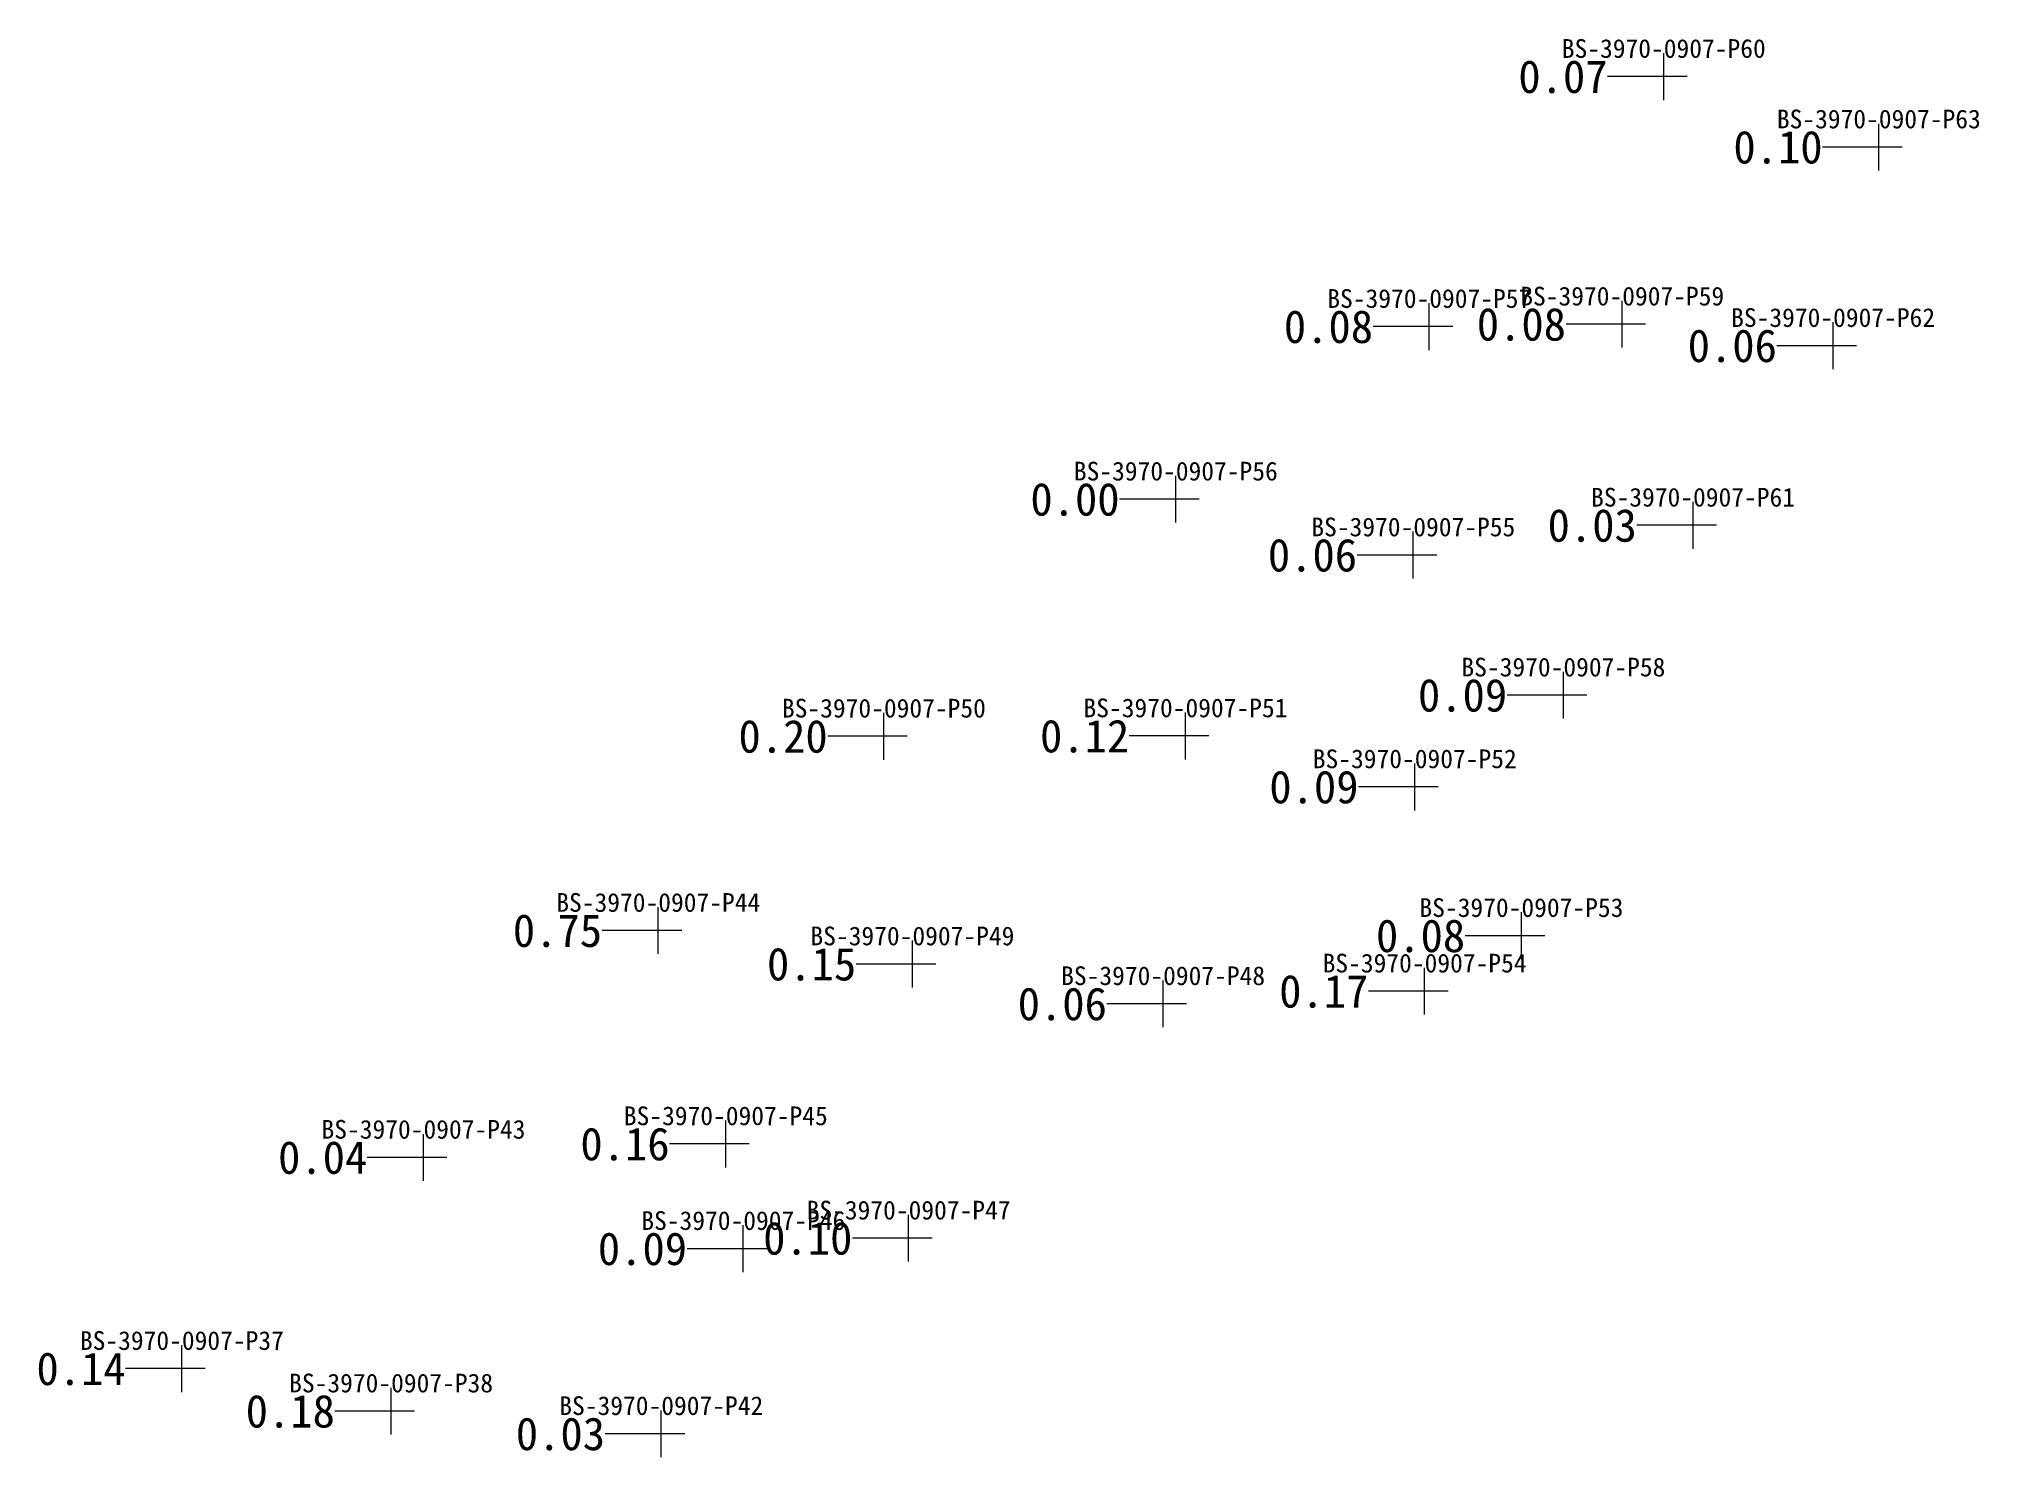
# Model space of a CAD drawing. Header units: inches. Extents: x 469931.6 to 470004.9, y 4349718.4 to 4349790.6.
# Drawn here: x 469963.49 to 470004.91, y 4349760.33 to 4349790.61 of the extents above; entities that cross this region are included whole.
import ezdxf
from ezdxf.enums import TextEntityAlignment as Align

# ---------------------------------------------------------------- set-up
doc = ezdxf.new("R2010")
doc.units = ezdxf.units.IN
doc.header["$MEASUREMENT"] = 0
for name, color, linetype, lineweight in [('孔口文字', 7, 'Continuous', 0), ('点', 7, 'Continuous', 0), ('线条', 7, 'Continuous', 0), ('钻孔', 7, 'Continuous', 0)]:
    doc.layers.add(name, color=color, linetype=linetype, lineweight=lineweight)
doc.styles.add('3dmine_textStyle_3', font='simsunb.ttf', dxfattribs={"height": 1})

msp = doc.modelspace()

# ---------------------------------------------------------------- texts
at = {"layer": '孔口文字', "color": 138, "linetype": 'Continuous', "lineweight": 0, "true_color": 0x004c4c, "style": '3dmine_textStyle_3'}
for s, p in [('BS-3970-0907-P60', (469998.181, 4349790.202, 3971.54)), ('BS-3970-0907-P63', (470002.772, 4349788.697, 3971.106)), ('BS-3970-0907-P57', (469993.175, 4349784.865, 3971.708)), ('BS-3970-0907-P59', (469997.294, 4349784.916, 3971.637)), ('BS-3970-0907-P62', (470001.796, 4349784.458, 3971.642)), ('BS-3970-0907-P56', (469987.764, 4349781.18, 3971.95)), ('BS-3970-0907-P61', (469998.806, 4349780.623, 3971.45)), ('BS-3970-0907-P55', (469992.834, 4349779.988, 3971.922)), ('BS-3970-0907-P58', (469996.038, 4349776.997, 3971.886)), ('BS-3970-0907-P50', (469981.532, 4349776.12, 3972.202)), ('BS-3970-0907-P51', (469987.97, 4349776.126, 3972.257)), ('BS-3970-0907-P52', (469992.865, 4349775.039, 3971.715)), ('BS-3970-0907-P44', (469976.715, 4349771.973, 3972.447)), ('BS-3970-0907-P53', (469995.142, 4349771.863, 3971.547)), ('BS-3970-0907-P49', (469982.141, 4349771.258, 3972.019)), ('BS-3970-0907-P48', (469987.493, 4349770.409, 3972.107)), ('BS-3970-0907-P54', (469993.075, 4349770.678, 3971.868)), ('BS-3970-0907-P45', (469978.157, 4349767.418, 3971.89)), ('BS-3970-0907-P43', (469971.703, 4349767.13, 3972.136)), ('BS-3970-0907-P47', (469982.059, 4349765.405, 3972.01)), ('BS-3970-0907-P46', (469978.53, 4349765.182, 3971.974)), ('BS-3970-0907-P37', (469966.545, 4349762.621, 3972.011)), ('BS-3970-0907-P38', (469971.012, 4349761.714, 3971.928)), ('BS-3970-0907-P42', (469976.779, 4349761.231, 3971.817))]:
    msp.add_text(s, height=0.4, dxfattribs=at).set_placement(p, align=Align.CENTER)
at = {"layer": '钻孔', "color": 8, "linetype": 'Continuous', "lineweight": 0, "true_color": 0x808080, "style": '3dmine_textStyle_3'}
for s, p in [('0.07', (469996.981, 4349789.802, 3971.54)), ('0.10', (470001.572, 4349788.297, 3971.106)), ('0.08', (469991.975, 4349784.465, 3971.708)), ('0.08', (469996.094, 4349784.516, 3971.637)), ('0.06', (470000.596, 4349784.058, 3971.642)), ('0.00', (469986.564, 4349780.78, 3971.95)), ('0.03', (469997.606, 4349780.223, 3971.45)), ('0.06', (469991.634, 4349779.588, 3971.922)), ('0.09', (469994.838, 4349776.597, 3971.886)), ('0.20', (469980.332, 4349775.72, 3972.202)), ('0.12', (469986.77, 4349775.726, 3972.257)), ('0.09', (469991.665, 4349774.639, 3971.715)), ('0.08', (469993.942, 4349771.463, 3971.547)), ('0.15', (469980.941, 4349770.858, 3972.019)), ('0.06', (469986.293, 4349770.009, 3972.107)), ('0.17', (469991.875, 4349770.278, 3971.868)), ('0.04', (469970.503, 4349766.73, 3972.136)), ('0.16', (469976.957, 4349767.018, 3971.89)), ('0.10', (469980.859, 4349765.005, 3972.01)), ('0.09', (469977.33, 4349764.782, 3971.974)), ('0.14', (469965.345, 4349762.221, 3972.011)), ('0.18', (469969.812, 4349761.314, 3971.928)), ('0.03', (469975.579, 4349760.831, 3971.817))]:
    msp.add_text(s, height=0.7, dxfattribs=at).set_placement(p, align=Align.MIDDLE_RIGHT)
at = {"layer": '钻孔', "color": 4, "linetype": 'Continuous', "lineweight": 0, "true_color": 0x00ffff, "style": '3dmine_textStyle_3'}
msp.add_text('0.75', height=0.7, dxfattribs=at).set_placement((469975.515, 4349771.573, 3972.447), align=Align.MIDDLE_RIGHT)

# ---------------------------------------------------------------- hatches: boundary and pattern name
at = {"layer": '钻孔', "linetype": 'Continuous', "lineweight": 0, "true_color": 0x808080, "extrusion": (0, 1, 0)}
for points in [[(-469999.181, 3959.54), (-469998.181, 3959.54), (-469998.181, 3971.54), (-469999.181, 3971.54)], [(-470003.772, 3960.106), (-470002.772, 3960.106), (-470002.772, 3971.106), (-470003.772, 3971.106)], [(-469994.175, 3959.708), (-469993.175, 3959.708), (-469993.175, 3971.708), (-469994.175, 3971.708)], [(-469998.294, 3959.637), (-469997.294, 3959.637), (-469997.294, 3971.637), (-469998.294, 3971.637)], [(-470002.796, 3959.642), (-470001.796, 3959.642), (-470001.796, 3971.642), (-470002.796, 3971.642)], [(-469988.764, 3959.95), (-469987.764, 3959.95), (-469987.764, 3971.95), (-469988.764, 3971.95)], [(-469999.806, 3960.45), (-469998.806, 3960.45), (-469998.806, 3971.45), (-469999.806, 3971.45)], [(-469993.834, 3959.922), (-469992.834, 3959.922), (-469992.834, 3971.922), (-469993.834, 3971.922)], [(-469997.038, 3959.886), (-469996.038, 3959.886), (-469996.038, 3971.886), (-469997.038, 3971.886)], [(-469982.532, 3960.202), (-469981.532, 3960.202), (-469981.532, 3972.202), (-469982.532, 3972.202)], [(-469988.97, 3960.257), (-469987.97, 3960.257), (-469987.97, 3972.257), (-469988.97, 3972.257)], [(-469993.865, 3959.715), (-469992.865, 3959.715), (-469992.865, 3971.715), (-469993.865, 3971.715)], [(-469996.142, 3959.547), (-469995.142, 3959.547), (-469995.142, 3971.547), (-469996.142, 3971.547)], [(-469983.141, 3960.019), (-469982.141, 3960.019), (-469982.141, 3972.019), (-469983.141, 3972.019)], [(-469988.493, 3960.107), (-469987.493, 3960.107), (-469987.493, 3972.107), (-469988.493, 3972.107)], [(-469994.075, 3959.868), (-469993.075, 3959.868), (-469993.075, 3971.868), (-469994.075, 3971.868)], [(-469979.157, 3959.89), (-469978.157, 3959.89), (-469978.157, 3971.89), (-469979.157, 3971.89)], [(-469972.703, 3960.136), (-469971.703, 3960.136), (-469971.703, 3972.136), (-469972.703, 3972.136)], [(-469983.059, 3960.01), (-469982.059, 3960.01), (-469982.059, 3972.01), (-469983.059, 3972.01)], [(-469979.53, 3959.974), (-469978.53, 3959.974), (-469978.53, 3971.974), (-469979.53, 3971.974)], [(-469967.545, 3960.011), (-469966.545, 3960.011), (-469966.545, 3972.011), (-469967.545, 3972.011)], [(-469972.012, 3959.928), (-469971.012, 3959.928), (-469971.012, 3971.928), (-469972.012, 3971.928)], [(-469977.779, 3959.817), (-469976.779, 3959.817), (-469976.779, 3971.817), (-469977.779, 3971.817)]]:
    msp.add_hatch(color=8, dxfattribs=at).paths.add_polyline_path(points, flags=0)
at = {"layer": '钻孔', "linetype": 'Continuous', "lineweight": 0, "true_color": 0x00ffff, "extrusion": (0, 1, 0)}
msp.add_hatch(color=4, dxfattribs=at).paths.add_polyline_path([(-469977.715, 3960.447), (-469976.715, 3960.447), (-469976.715, 3972.447), (-469977.715, 3972.447)], flags=0)

# ---------------------------------------------------------------- linework, layer by layer
at = {"layer": '点', "color": 138, "linetype": 'Continuous', "lineweight": 0, "true_color": 0x004c4c}
for points, elevation in [([(469998.181, 4349789.302), (469998.181, 4349790.302)], 3971.54), ([(469998.681, 4349789.802), (469997.681, 4349789.802)], 3971.54), ([(470002.772, 4349787.797), (470002.772, 4349788.797)], 3971.106), ([(470003.272, 4349788.297), (470002.272, 4349788.297)], 3971.106), ([(469993.175, 4349783.965), (469993.175, 4349784.965)], 3971.708), ([(469997.294, 4349784.016), (469997.294, 4349785.016)], 3971.637), ([(469993.675, 4349784.465), (469992.675, 4349784.465)], 3971.708), ([(469997.794, 4349784.516), (469996.794, 4349784.516)], 3971.637), ([(470001.796, 4349783.558), (470001.796, 4349784.558)], 3971.642), ([(470002.296, 4349784.058), (470001.296, 4349784.058)], 3971.642), ([(469987.764, 4349780.28), (469987.764, 4349781.28)], 3971.95), ([(469988.264, 4349780.78), (469987.264, 4349780.78)], 3971.95), ([(469998.806, 4349779.723), (469998.806, 4349780.723)], 3971.45), ([(469992.834, 4349779.088), (469992.834, 4349780.088)], 3971.922), ([(469999.306, 4349780.223), (469998.306, 4349780.223)], 3971.45), ([(469993.334, 4349779.588), (469992.334, 4349779.588)], 3971.922), ([(469996.038, 4349776.097), (469996.038, 4349777.097)], 3971.886), ([(469996.538, 4349776.597), (469995.538, 4349776.597)], 3971.886), ([(469981.532, 4349775.22), (469981.532, 4349776.22)], 3972.202), ([(469987.97, 4349775.226), (469987.97, 4349776.226)], 3972.257), ([(469982.032, 4349775.72), (469981.032, 4349775.72)], 3972.202), ([(469988.47, 4349775.726), (469987.47, 4349775.726)], 3972.257), ([(469992.865, 4349774.139), (469992.865, 4349775.139)], 3971.715), ([(469993.365, 4349774.639), (469992.365, 4349774.639)], 3971.715), ([(469976.715, 4349771.073), (469976.715, 4349772.073)], 3972.447), ([(469995.142, 4349770.963), (469995.142, 4349771.963)], 3971.547), ([(469977.215, 4349771.573), (469976.215, 4349771.573)], 3972.447), ([(469982.141, 4349770.358), (469982.141, 4349771.358)], 3972.019), ([(469995.642, 4349771.463), (469994.642, 4349771.463)], 3971.547), ([(469982.641, 4349770.858), (469981.641, 4349770.858)], 3972.019), ([(469993.075, 4349769.778), (469993.075, 4349770.778)], 3971.868), ([(469987.493, 4349769.509), (469987.493, 4349770.509)], 3972.107), ([(469987.993, 4349770.009), (469986.993, 4349770.009)], 3972.107), ([(469993.575, 4349770.278), (469992.575, 4349770.278)], 3971.868), ([(469978.157, 4349766.518), (469978.157, 4349767.518)], 3971.89), ([(469971.703, 4349766.23), (469971.703, 4349767.23)], 3972.136), ([(469978.657, 4349767.018), (469977.657, 4349767.018)], 3971.89), ([(469972.203, 4349766.73), (469971.203, 4349766.73)], 3972.136), ([(469982.059, 4349764.505), (469982.059, 4349765.505)], 3972.01), ([(469978.53, 4349764.282), (469978.53, 4349765.282)], 3971.974), ([(469982.559, 4349765.005), (469981.559, 4349765.005)], 3972.01), ([(469979.03, 4349764.782), (469978.03, 4349764.782)], 3971.974), ([(469966.545, 4349761.721), (469966.545, 4349762.721)], 3972.011), ([(469967.045, 4349762.221), (469966.045, 4349762.221)], 3972.011), ([(469971.012, 4349760.814), (469971.012, 4349761.814)], 3971.928), ([(469971.512, 4349761.314), (469970.512, 4349761.314)], 3971.928), ([(469976.779, 4349760.331), (469976.779, 4349761.331)], 3971.817), ([(469977.279, 4349760.831), (469976.279, 4349760.831)], 3971.817)]:
    msp.add_lwpolyline(points, dxfattribs=dict(at, elevation=elevation))
at = {"layer": '线条', "color": 138, "linetype": 'Continuous', "lineweight": 0, "true_color": 0x004c4c}
for points, elevation in [([(469998.181, 4349789.802), (469998.181, 4349789.802), (469998.181, 4349789.802)], 3971.54), ([(470002.772, 4349788.297), (470002.772, 4349788.297), (470002.772, 4349788.297)], 3971.106), ([(469993.175, 4349784.465), (469993.175, 4349784.465), (469993.175, 4349784.465)], 3971.708), ([(469997.294, 4349784.516), (469997.294, 4349784.516), (469997.294, 4349784.516)], 3971.637), ([(470001.796, 4349784.058), (470001.796, 4349784.058), (470001.796, 4349784.058)], 3971.642), ([(469987.764, 4349780.78), (469987.764, 4349780.78), (469987.764, 4349780.78)], 3971.95), ([(469998.806, 4349780.223), (469998.806, 4349780.223), (469998.806, 4349780.223)], 3971.45), ([(469992.834, 4349779.588), (469992.834, 4349779.588), (469992.834, 4349779.588)], 3971.922), ([(469996.038, 4349776.597), (469996.038, 4349776.597), (469996.038, 4349776.597)], 3971.886), ([(469981.532, 4349775.72), (469981.532, 4349775.72), (469981.532, 4349775.72)], 3972.202), ([(469987.97, 4349775.726), (469987.97, 4349775.726), (469987.97, 4349775.726)], 3972.257), ([(469992.865, 4349774.639), (469992.865, 4349774.639), (469992.865, 4349774.639)], 3971.715), ([(469976.715, 4349771.573), (469976.715, 4349771.573), (469976.715, 4349771.573)], 3972.447), ([(469995.142, 4349771.463), (469995.142, 4349771.463), (469995.142, 4349771.463)], 3971.547), ([(469982.141, 4349770.858), (469982.141, 4349770.858), (469982.141, 4349770.858)], 3972.019), ([(469987.493, 4349770.009), (469987.493, 4349770.009), (469987.493, 4349770.009)], 3972.107), ([(469993.075, 4349770.278), (469993.075, 4349770.278), (469993.075, 4349770.278)], 3971.868), ([(469978.157, 4349767.018), (469978.157, 4349767.018), (469978.157, 4349767.018)], 3971.89), ([(469971.703, 4349766.73), (469971.703, 4349766.73), (469971.703, 4349766.73)], 3972.136), ([(469982.059, 4349765.005), (469982.059, 4349765.005), (469982.059, 4349765.005)], 3972.01), ([(469978.53, 4349764.782), (469978.53, 4349764.782), (469978.53, 4349764.782)], 3971.974), ([(469966.545, 4349762.221), (469966.545, 4349762.221), (469966.545, 4349762.221)], 3972.011), ([(469971.012, 4349761.314), (469971.012, 4349761.314), (469971.012, 4349761.314)], 3971.928), ([(469976.779, 4349760.831), (469976.779, 4349760.831), (469976.779, 4349760.831)], 3971.817)]:
    msp.add_lwpolyline(points, dxfattribs=dict(at, elevation=elevation))
at = {"layer": '钻孔', "color": 8, "linetype": 'Continuous', "lineweight": 0, "true_color": 0x808080}
for points, elevation in [([(469998.181, 4349789.802), (469996.981, 4349789.802)], 3971.54), ([(469998.181, 4349789.802), (469996.981, 4349789.802)], 3959.54), ([(470002.772, 4349788.297), (470001.572, 4349788.297)], 3971.106), ([(470002.772, 4349788.297), (470001.572, 4349788.297)], 3960.106), ([(469993.175, 4349784.465), (469991.975, 4349784.465)], 3971.708), ([(469993.175, 4349784.465), (469991.975, 4349784.465)], 3959.708), ([(469997.294, 4349784.516), (469996.094, 4349784.516)], 3971.637), ([(469997.294, 4349784.516), (469996.094, 4349784.516)], 3959.637), ([(470001.796, 4349784.058), (470000.596, 4349784.058)], 3971.642), ([(470001.796, 4349784.058), (470000.596, 4349784.058)], 3959.642), ([(469987.764, 4349780.78), (469986.564, 4349780.78)], 3971.95), ([(469987.764, 4349780.78), (469986.564, 4349780.78)], 3959.95), ([(469998.806, 4349780.223), (469997.606, 4349780.223)], 3971.45), ([(469998.806, 4349780.223), (469997.606, 4349780.223)], 3960.45), ([(469992.834, 4349779.588), (469991.634, 4349779.588)], 3971.922), ([(469992.834, 4349779.588), (469991.634, 4349779.588)], 3959.922), ([(469996.038, 4349776.597), (469994.838, 4349776.597)], 3971.886), ([(469996.038, 4349776.597), (469994.838, 4349776.597)], 3959.886), ([(469981.532, 4349775.72), (469980.332, 4349775.72)], 3972.202), ([(469981.532, 4349775.72), (469980.332, 4349775.72)], 3960.202), ([(469987.97, 4349775.726), (469986.77, 4349775.726)], 3972.257), ([(469987.97, 4349775.726), (469986.77, 4349775.726)], 3960.257), ([(469992.865, 4349774.639), (469991.665, 4349774.639)], 3971.715), ([(469992.865, 4349774.639), (469991.665, 4349774.639)], 3959.715), ([(469995.142, 4349771.463), (469993.942, 4349771.463)], 3971.547), ([(469995.142, 4349771.463), (469993.942, 4349771.463)], 3959.547), ([(469982.141, 4349770.858), (469980.941, 4349770.858)], 3972.019), ([(469982.141, 4349770.858), (469980.941, 4349770.858)], 3960.019), ([(469987.493, 4349770.009), (469986.293, 4349770.009)], 3972.107), ([(469987.493, 4349770.009), (469986.293, 4349770.009)], 3960.107), ([(469993.075, 4349770.278), (469991.875, 4349770.278)], 3971.868), ([(469993.075, 4349770.278), (469991.875, 4349770.278)], 3959.868), ([(469978.157, 4349767.018), (469976.957, 4349767.018)], 3971.89), ([(469978.157, 4349767.018), (469976.957, 4349767.018)], 3959.89), ([(469971.703, 4349766.73), (469970.503, 4349766.73)], 3972.136), ([(469971.703, 4349766.73), (469970.503, 4349766.73)], 3960.136), ([(469982.059, 4349765.005), (469980.859, 4349765.005)], 3972.01), ([(469982.059, 4349765.005), (469980.859, 4349765.005)], 3960.01), ([(469978.53, 4349764.782), (469977.33, 4349764.782)], 3971.974), ([(469978.53, 4349764.782), (469977.33, 4349764.782)], 3959.974), ([(469966.545, 4349762.221), (469965.345, 4349762.221)], 3972.011), ([(469966.545, 4349762.221), (469965.345, 4349762.221)], 3960.011), ([(469971.012, 4349761.314), (469969.812, 4349761.314)], 3971.928), ([(469971.012, 4349761.314), (469969.812, 4349761.314)], 3959.928), ([(469976.779, 4349760.831), (469975.579, 4349760.831)], 3971.817), ([(469976.779, 4349760.831), (469975.579, 4349760.831)], 3959.817)]:
    msp.add_lwpolyline(points, dxfattribs=dict(at, elevation=elevation))
at = {"layer": '钻孔', "color": 4, "linetype": 'Continuous', "lineweight": 0, "true_color": 0x00ffff}
for elevation in [3972.447, 3960.447]:
    msp.add_lwpolyline([(469976.715, 4349771.573), (469975.515, 4349771.573)], dxfattribs=dict(at, elevation=elevation))

msp.set_redraw_order([(e.dxf.handle, doc.entitydb.next_handle()) for e in msp.query("TEXT MTEXT ATTDEF DIMENSION ARC_DIMENSION")])  # texts and dimensions are drawn at this point

doc.saveas('drawing.dxf')
